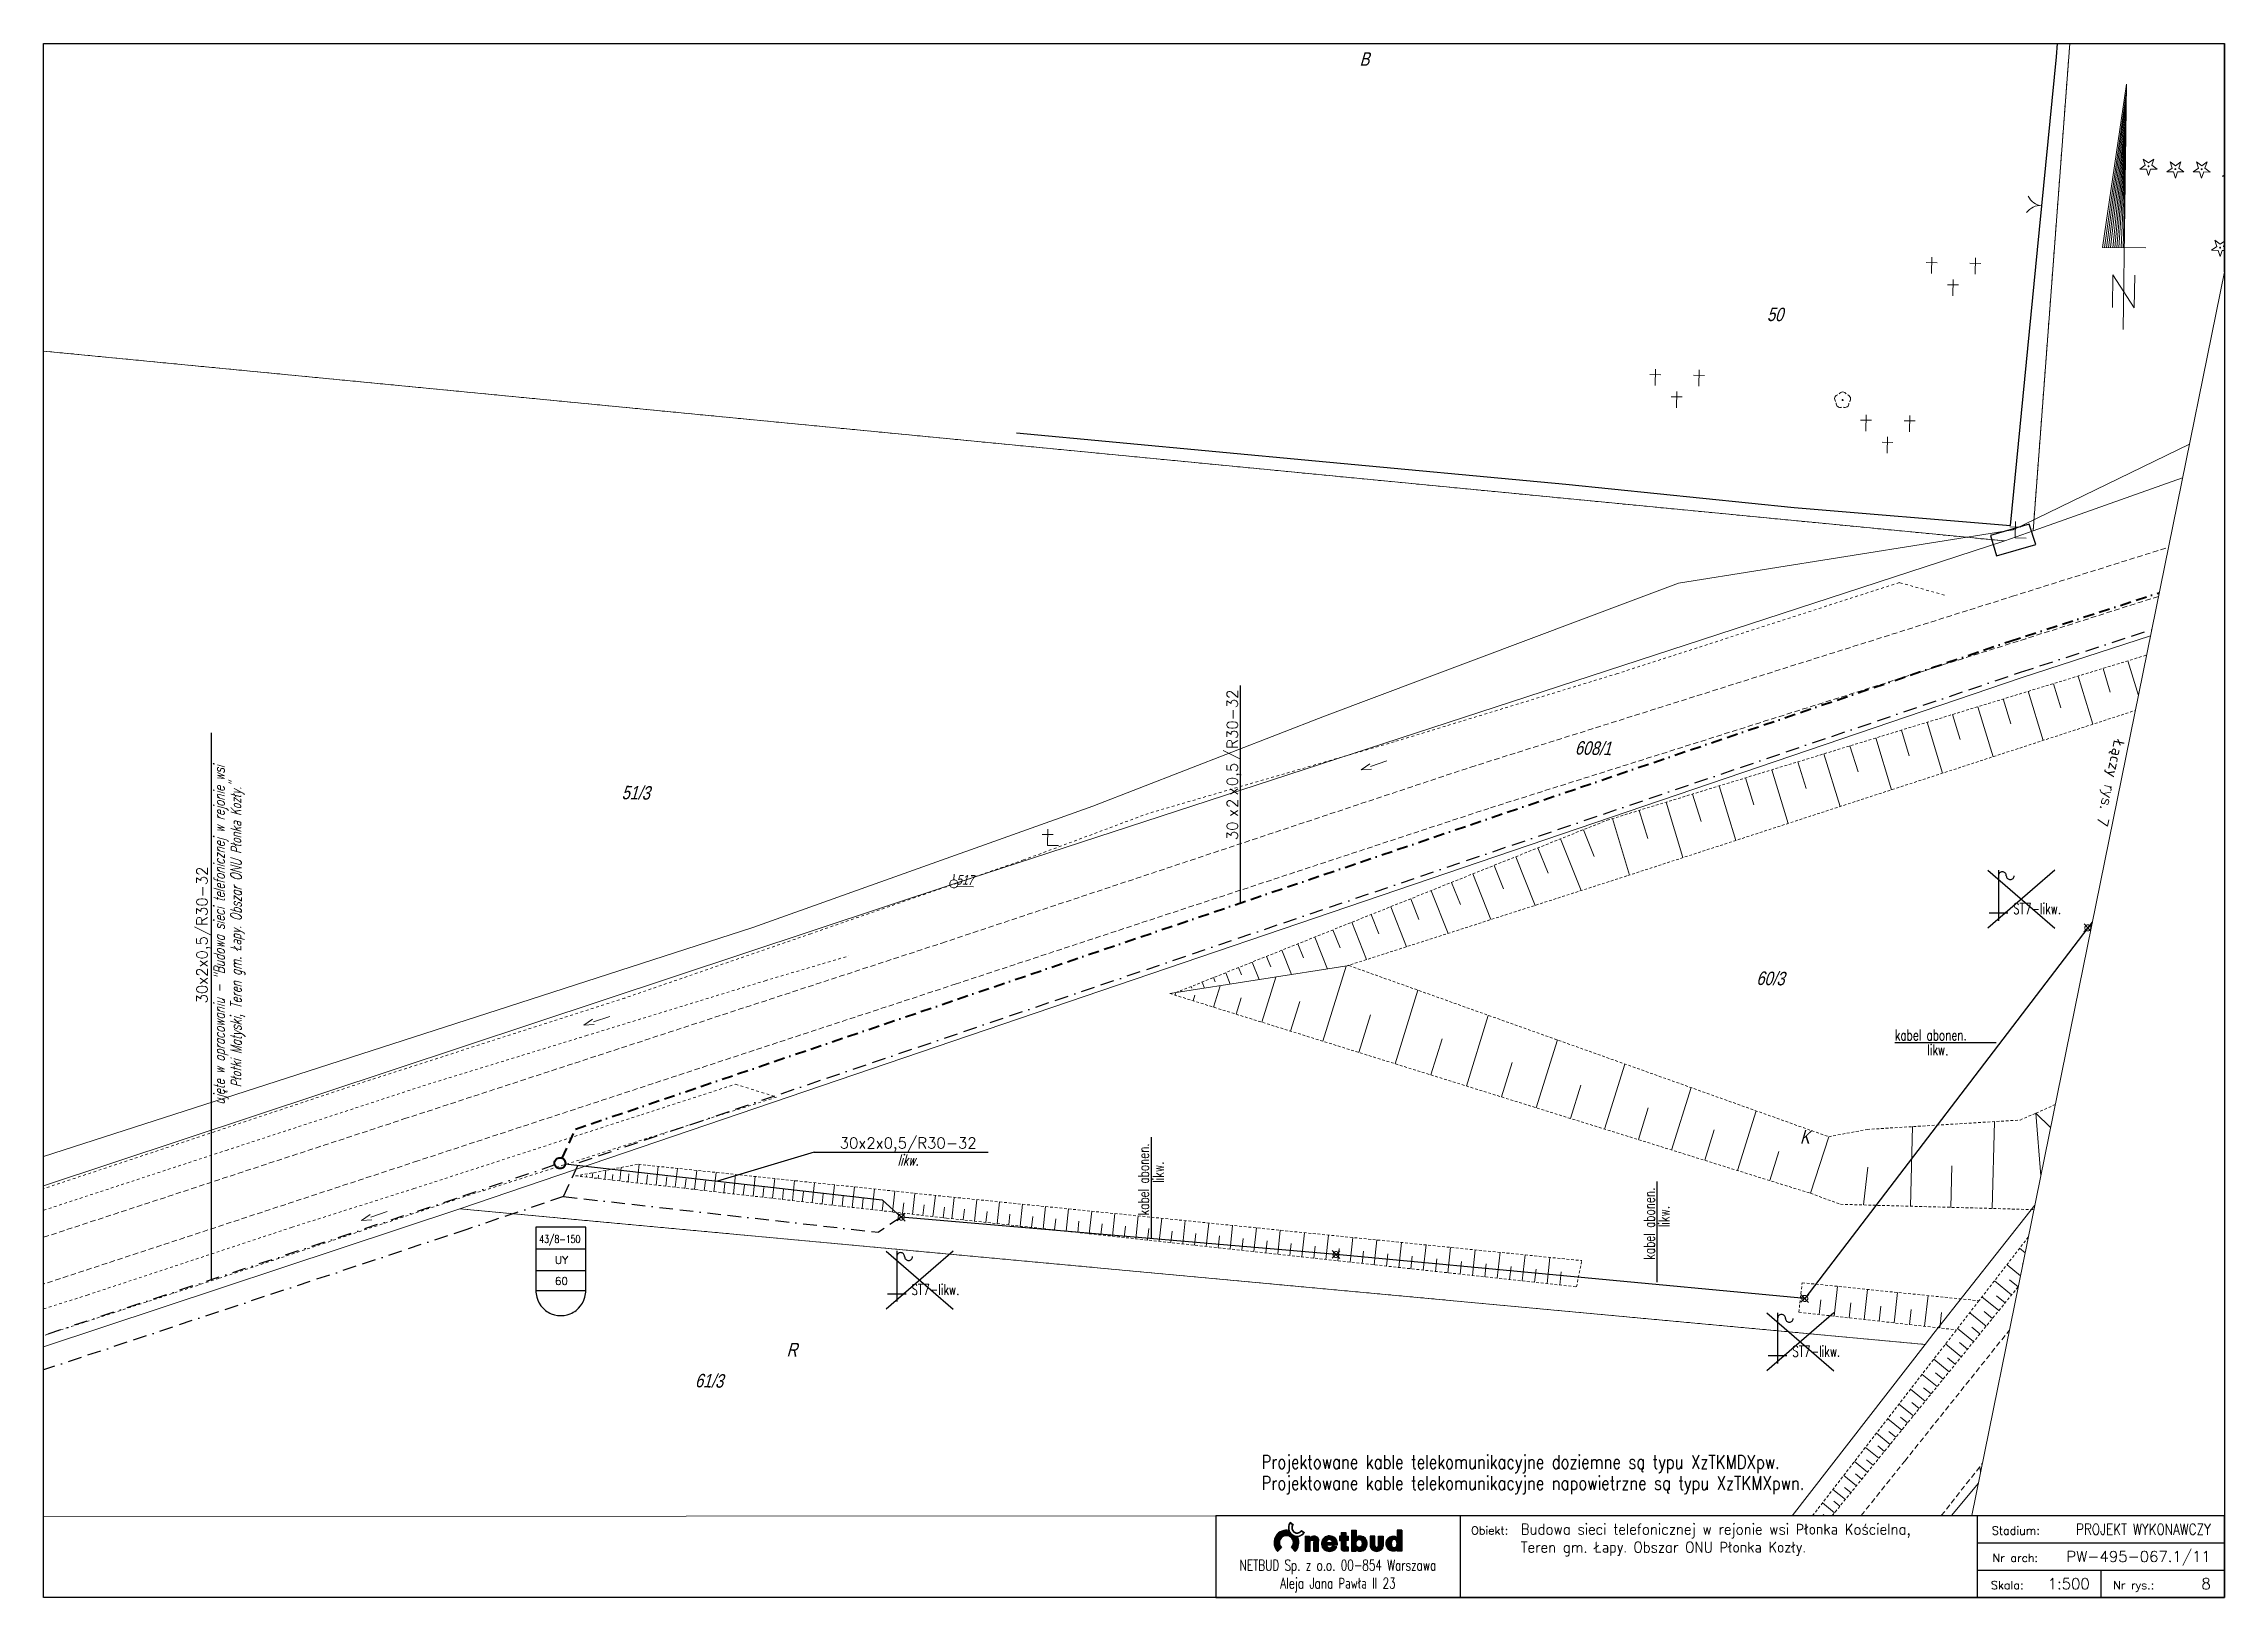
# Paper-space layout '08' of a CAD drawing. Header units: millimetres. Extents: x 14 to 414, y 3 to 288.
# The model-space entities are those that its viewports show. They can reach past a viewport. Long polylines and large blocks are cut down to what shows.
import ezdxf
from ezdxf.enums import TextEntityAlignment as Align

# ---------------------------------------------------------------- set-up
doc = ezdxf.new("R2010")
doc.units = ezdxf.units.MM
doc.header["$MEASUREMENT"] = 0
for name, pattern in [('0', [0]), ('BORDER', [1.75, 0.5, -0.25, 0.5, -0.25, 0, -0.25]), ('DASHDOT', [1, 0.5, -0.25, 0, -0.25]), ('GUZ', [1, 0.5, -0.5]), ('KOR', [1, 0.5, -0.5]), ('KOU', [1.5, 1, -0.5]), ('UPE', [0]), ('UPW', [0]), ('WSQ', [0.85, 0.5, -0.35])]:
    doc.linetypes.add(name, pattern=pattern)
doc.layers.get('0').update_dxf_attribs({"lineweight": 18})
for name, color, linetype, lineweight in [('EBUPP_L_3', 6, '0', 25), ('EDZPD_L_0', 251, '0', 18), ('EDZTD_T_0', 7, '0', 25), ('EUZOU_T_0', 251, '0', 18), ('EUZPU_L_3', 250, 'KOR', 18), ('EUZPU_L_4', 251, 'GUZ', 18), ('SDRPK_L_1', 7, 'KOU', 18), ('SDRPK_L_1_nowa_powiatówka', 7, 'KOU', 18), ('SDRPT_L_2', 7, '0', 18), ('SZAPM_T_0', 251, '0', 18), ('SZCTC_T_0', 251, '0', 18), ('SZNPM_T_0', 251, '0', 18), ('SZOPO_T_0', 251, '0', 18), ('SZWOW_T_2', 7, '0', 18), ('SZZPZ_T_0', 251, '0', 15), ('TEL kable doziemne proj.', 32, 'BORDER', 30), ('TES kable doziemne proj.', 4, 'BORDER', 40), ('TES złącza projektowane', 4, 'Continuous', 40), ('UEEPON_L_0', 14, 'UPE', 18), ('UTTPA_T_2', 34, '0', 18), ('UWWPO_L_0', 162, 'UPW', 18), ('WUKPS_L_1', 251, '0', 18), ('WUKPS_L_2', 251, '0', 18)]:
    doc.layers.add(name, color=color, linetype=linetype, lineweight=lineweight)
for name, color, linetype in [('NR-RYS @ 1', 7, 'Continuous'), ('OPIS_KABLA', 30, 'Continuous'), ('RYS ramki', 7, 'Continuous'), ('RYS tabelki', 7, 'Continuous'), ('RYS tabelki - nr', 30, 'Continuous'), ('SZOPO_L_0', 251, 'BGS'), ('TES kable doziemne istn.', 140, 'DASHDOT'), ('TES kable doziemne likw.', 9, 'KAB_DOZIEM_LIKW'), ('TES kable napow. likw.', 9, 'LIN_NAPOW_LIKW'), ('TES opisy kabli rozdz.', 30, 'Continuous'), ('TES rury', 6, 'Continuous'), ('TES zakończenia istniejące', 140, 'Continuous'), ('TES zakończenia likwidowane', 9, 'Continuous')]:
    doc.layers.add(name, color=color, linetype=linetype)
doc.layers.add('RYS layout', color=7, linetype='Continuous', lineweight=30, plot=False)
doc.layers.add('viewport', color=3, linetype='Continuous', lineweight=9, plot=False)
doc.styles.add('ROMANS', font='simplex.shx')
doc.styles.add('SIMPLEX', font='simplex.shx', dxfattribs={"width": 0.8, "height": 1.5})
doc.styles.add('Simplex2', font='simplex.shx', dxfattribs={"width": 0.7})
doc.styles.get("Standard").update_dxf_attribs({"font": 'txt', "width": 0.8, "oblique": 15})
doc.linetypes.add('BGS', pattern='A,2.5,[133,ltypeshp.shx,S=0.2,R=0,X=0,Y=0],2.5', length=5)
doc.linetypes.add('KAB_DOZIEM_LIKW', pattern='A,0.3,[131,ltypeshp.shx,S=0.1,R=0,X=-0.1,Y=-0.1],0.2,[131,ltypeshp.shx,S=0.1,R=180,X=-0.1,Y=0.1],-0.25,0,-0.25', length=1)
doc.linetypes.add('LIN_NAPOW_LIKW', pattern='A,0.0001,[131,ltypeshp.shx,S=0.1,R=20,X=0.34023,Y=-0.12817],-0.1,[131,ltypeshp.shx,S=0.1,R=200,X=0.35977,Y=0.12817],-0.3,[135,l_napow.shx,S=0.1,R=0,X=-0.4,Y=0],-0.2,[135,l_napow.shx,S=0.1,R=180,X=0.2,Y=0],-0.2', length=0.8001)

psp = doc.layouts.new('08')

# ---------------------------------------------------------------- texts
at = {"layer": 'OPIS_KABLA', "style": 'SIMPLEX', "width": 0.8}
for s, p in [('Projektowane kable telekomunikacyjne doziemne są typu XzTKMDXpw.', (237.77, 26.63)), ('Projektowane kable telekomunikacyjne napowietrzne są typu XzTKMXpwn.', (237.77, 22.76))]:
    psp.add_text(s, height=2.5, rotation=359.9998, dxfattribs=at).set_placement(p)

msp = doc.modelspace()

# ---------------------------------------------------------------- texts
at = {"layer": 'EDZTD_T_0', "char_height": 2.48, "attachment_point": 5, "rotation": 88.9772, "line_spacing_factor": 0.82}
for s, insert in [('117/3', (4849460.53, 5829525.36)), ('628/1', (4849425.44, 5829500.37)), ('50', (4849250.04, 5829444.72)), ('60/3', (4849371.84, 5829443.87)), ('608/1', (4849329.6, 5829411.33)), ('61/3', (4849445.64, 5829249.2)), ('51/3', (4849337.78, 5829235.75))]:
    msp.add_mtext(s, dxfattribs=dict(at, insert=insert))
at = {"layer": 'EUZOU_T_0', "char_height": 2.5, "rotation": 88.9772, "line_spacing_factor": 0.82}
for s, insert, attachment_point in [('K', (4849400.9, 5829450.19), 5), ('B', (4849203.18, 5829369.41), 5), ('R', (4849438.67, 5829264.41), 2)]:
    msp.add_mtext(s, dxfattribs=dict(at, insert=insert, attachment_point=attachment_point))
at = {"layer": 'NR-RYS @ 1', "color": 6, "style": 'ROMANS'}
for s, p in [('Łączy rys. 8', (4849336.69, 5829509.95)), ('Łączy rys. 7', (4849335.99, 5829505.94))]:
    msp.add_text(s, height=1.98, rotation=348.5339, dxfattribs=at).set_placement(p, align=Align.MIDDLE)
at = {"layer": 'OPIS_KABLA', "style": 'SIMPLEX'}
for rotation, p in [(89.9998, (4849403.02, 5829285.71)), (179.9998, (4849363.86, 5829157.19))]:
    msp.add_text('30x2x0,5/R30-32', height=2, rotation=rotation, dxfattribs=at).set_placement(p, align=Align.CENTER)
at = {"layer": 'OPIS_KABLA', "style": 'SIMPLEX', "oblique": 15, "width": 0.7}
for s, rotation, p in [('likw.', 89.9998, (4849406.15, 5829285.71)), ('Płotki Matyski, Teren gm. Łapy. Obszar ONU Płonka Kozły."', 179.9998, (4849363.86, 5829163.41)), ('ujęte w opracowaniu - "Budowa sieci telefonicznej w rejonie wsi', 179.9998, (4849363.86, 5829160.33))]:
    msp.add_text(s, height=2, rotation=rotation, dxfattribs=at).set_placement(p, align=Align.CENTER)
at = {"layer": 'SZNPM_T_0', "insert": (4849354.65, 5829294.49), "char_height": 1.8, "attachment_point": 7, "rotation": 88.9772, "line_spacing_factor": 0.82}
msp.add_mtext('{\\L517}\\P', dxfattribs=at)
at = {"layer": 'TES rury', "linetype": 'Continuous', "style": 'Simplex2', "width": 0.7}
for s, rotation, p in [('kabel abonen.', 90, (4849383.21, 5829466.68)), ('likw.', 90, (4849385.92, 5829472.62)), ('likw.', 180, (4849417.47, 5829425.35)), ('kabel abonen.', 180, (4849423.41, 5829422.64)), ('likw.', 180, (4849409.34, 5829332.59)), ('kabel abonen.', 180, (4849415.28, 5829329.88))]:
    msp.add_text(s, height=2, rotation=rotation, dxfattribs=at).set_placement(p)
at = {"layer": 'TES zakończenia likwidowane', "color": 0, "linetype": 'Continuous', "style": 'ROMANS', "width": 0.7}
for p in [(4849360.03, 5829488.37), (4849441.23, 5829447.86), (4849429.89, 5829286.3)]:
    msp.add_text('ST7-likw.', height=2, rotation=90, dxfattribs=at).set_placement(p)

# ---------------------------------------------------------------- blocks, each defined once
blk = doc.blocks.new('TABELKA-NB')
blk.add_hatch(color=7).paths.add_polyline_path([(-171.14, 9.14), (-170.44, 8.43, 0.309602), (-169.95, 10.96, -0.359683), (-171.85, 12.32, 0.701916), (-173.65, 8.42), (-172.95, 9.14, -2.418912)])
h = blk.add_hatch(color=7)
edge = h.paths.add_edge_path()
edge.add_line((-159.22, 11.01), (-159.22, 12.36))
edge.add_line((-159.22, 12.36), (-160.11, 12.36))
edge.add_line((-160.11, 12.36), (-160.11, 8.5))
edge.add_line((-160.11, 8.5), (-159.22, 8.5))
edge.add_line((-159.22, 8.5), (-159.22, 8.72))
edge.add_ellipse((-158.49, 9.86), major_axis=(0, 1.4), ratio=0.904585, start_angle=144.7572, end_angle=395.2428)
edge = h.paths.add_edge_path(flags=16)
edge.add_ellipse((-158.7, 9.86), major_axis=(0, 0.729), ratio=0.7731, start_angle=0, end_angle=360)
h = blk.add_hatch(color=7)
edge = h.paths.add_edge_path()
edge.add_line((-150.87, 12.36), (-151.75, 12.36))
edge.add_line((-151.75, 12.36), (-151.75, 11.01))
edge.add_ellipse((-152.48, 9.86), major_axis=(0, 1.4), ratio=0.904585, start_angle=-35.2428, end_angle=215.2428)
edge.add_line((-151.75, 8.72), (-151.75, 8.5))
edge.add_line((-151.75, 8.5), (-150.87, 8.5))
edge.add_line((-150.87, 8.5), (-150.87, 12.36))
edge = h.paths.add_edge_path(flags=16)
edge.add_ellipse((-152.28, 9.86), major_axis=(0, 0.729), ratio=0.7731, start_angle=0, end_angle=360, ccw=False)
h = blk.add_hatch(color=7)
edge = h.paths.add_edge_path()
edge.add_spline(control_points=[(-167.71, 10.08), (-167.71, 10.2), (-167.71, 10.43), (-167.35, 10.57), (-167.02, 10.42), (-167.02, 10.22), (-167.02, 10.15)], knot_values=[0, 0, 0, 0, 0.31784, 0.634784, 0.982228, 1.196696, 1.196696, 1.196696, 1.196696], degree=3, periodic=0)
edge.add_line((-167.02, 10.15), (-167.02, 8.5))
edge.add_line((-167.02, 8.5), (-166.13, 8.5))
edge.add_line((-166.13, 8.5), (-166.13, 10.34))
edge.add_spline(control_points=[(-166.13, 10.34), (-166.13, 10.45), (-166.13, 10.75), (-166.37, 11.1), (-166.8, 11.3), (-167.24, 11.28), (-167.59, 11.07), (-167.72, 10.91), (-167.78, 10.84)], knot_values=[0, 0, 0, 0, 0.342028, 0.881591, 1.168596, 1.742988, 2.104188, 2.361749, 2.361749, 2.361749, 2.361749], degree=3, periodic=0)
edge.add_line((-167.78, 10.84), (-167.78, 11.22))
edge.add_line((-167.78, 11.22), (-168.6, 11.22))
edge.add_line((-168.6, 11.22), (-168.6, 8.5))
edge.add_line((-168.6, 8.5), (-167.71, 8.5))
edge.add_line((-167.71, 8.5), (-167.71, 10.08))
h = blk.add_hatch(color=7)
edge = h.paths.add_edge_path()
edge.add_arc((-164.12, 9.67), 0.57, 181.1388, 334.3606)
edge.add_line((-163.6, 9.42), (-162.8, 9.26))
edge.add_ellipse((-164.15, 9.86), major_axis=(-1.48, 0), ratio=0.962713, start_angle=172.1509, end_angle=515.4903, ccw=False)
edge.add_line((-162.68, 9.66), (-164.69, 9.66))
h.paths.add_polyline_path([(-163.58, 10.09), (-164.72, 10.09, -0.952849)], flags=16)
h = blk.add_hatch(color=7)
edge = h.paths.add_edge_path()
edge.add_line((-161.12, 11.22), (-161.12, 11.92))
edge.add_line((-161.12, 11.92), (-162.01, 11.92))
edge.add_line((-162.01, 11.92), (-162.01, 11.22))
edge.add_line((-162.01, 11.22), (-162.33, 11.22))
edge.add_line((-162.33, 11.22), (-162.33, 10.46))
edge.add_line((-162.33, 10.46), (-162.01, 10.46))
edge.add_line((-162.01, 10.46), (-162.01, 9.07))
edge.add_spline(control_points=[(-162.01, 9.07), (-162.01, 9.01), (-161.99, 8.84), (-161.83, 8.55), (-161.58, 8.5), (-161.45, 8.5)], knot_values=[0, 0, 0, 0, 0.176852, 0.524045, 0.890102, 0.890102, 0.890102, 0.890102], degree=3, periodic=0)
edge.add_line((-161.45, 8.5), (-160.74, 8.5))
edge.add_line((-160.74, 8.5), (-160.74, 9.26))
edge.add_line((-160.74, 9.26), (-160.93, 9.26))
edge.add_spline(control_points=[(-160.93, 9.26), (-160.99, 9.26), (-161.11, 9.28), (-161.12, 9.4), (-161.12, 9.45)], knot_values=[0, 0, 0, 0, 0.165739, 0.306069, 0.306069, 0.306069, 0.306069], degree=3, periodic=0)
edge.add_line((-161.12, 9.45), (-161.12, 10.46))
edge.add_line((-161.12, 10.46), (-160.74, 10.46))
edge.add_line((-160.74, 10.46), (-160.74, 11.22))
edge.add_line((-160.74, 11.22), (-161.12, 11.22))
h = blk.add_hatch(color=7)
edge = h.paths.add_edge_path()
edge.add_line((-155.8, 11.22), (-156.69, 11.22))
edge.add_line((-156.69, 11.22), (-156.69, 9.39))
edge.add_spline(control_points=[(-156.69, 9.39), (-156.69, 8.88), (-155.49, 8.01), (-154.28, 8.88), (-154.28, 9.39)], knot_values=[0, 0, 0, 0, 1.525958, 3.058911, 3.058911, 3.058911, 3.058911], degree=3, periodic=0)
edge.add_line((-154.28, 9.39), (-154.28, 11.22))
edge.add_line((-154.28, 11.22), (-155.17, 11.22))
edge.add_line((-155.17, 11.22), (-155.17, 9.51))
edge.add_spline(control_points=[(-155.17, 9.51), (-155.17, 9.36), (-155.5, 8.99), (-155.8, 9.36), (-155.8, 9.51)], knot_values=[0, 0, 0, 0, 0.472662, 0.925079, 0.925079, 0.925079, 0.925079], degree=3, periodic=0)
edge.add_line((-155.8, 9.51), (-155.8, 11.22))
for p, q in [((-185, 15), (0, 15)), ((-185, 15), (-185, 0)), ((-140.18, 15), (-140.18, 0)), ((-45.37, 15), (-45.37, 0)), ((0, 0), (0, 15)), ((-45.37, 10), (0, 10)), ((-45.37, 5), (0, 5)), ((-22.69, 5), (-22.69, 0)), ((-185, 0), (0, 0))]:
    blk.add_line(p, q)
at = {"color": 7}
for p, q in [((-171.36, 13.77), (-170.79, 13.36)), ((-171.34, 13.66), (-170.91, 13.35)), ((-169.29, 12.3), (-168.72, 11.89)), ((-169.27, 12.18), (-168.83, 11.87)), ((-160.11, 12.36), (-159.22, 12.36)), ((-160.11, 12.36), (-160.11, 8.5)), ((-159.22, 12.36), (-159.22, 11.01)), ((-150.87, 12.36), (-151.75, 12.36)), ((-151.75, 12.36), (-151.75, 11.01)), ((-150.87, 12.36), (-150.87, 8.5)), ((-173.65, 8.42), (-172.95, 9.14)), ((-171.14, 9.14), (-170.44, 8.43)), ((-168.6, 11.22), (-167.78, 11.22)), ((-168.6, 11.22), (-168.6, 8.5)), ((-168.6, 8.5), (-167.71, 8.5)), ((-167.78, 11.22), (-167.78, 10.84)), ((-167.71, 8.5), (-167.71, 10.08)), ((-167.02, 8.5), (-167.02, 10.15)), ((-167.02, 8.5), (-166.13, 8.5)), ((-166.13, 8.5), (-166.13, 10.34)), ((-164.72, 10.09), (-163.58, 10.09)), ((-164.69, 9.66), (-162.68, 9.66)), ((-162.8, 9.26), (-163.6, 9.42)), ((-162.33, 11.22), (-162.33, 10.46)), ((-162.01, 11.22), (-162.33, 11.22)), ((-162.33, 10.46), (-162.01, 10.46)), ((-162.01, 11.92), (-161.12, 11.92)), ((-162.01, 11.92), (-162.01, 11.22)), ((-162.01, 10.46), (-162.01, 9.07)), ((-160.74, 8.5), (-161.45, 8.5)), ((-161.12, 11.92), (-161.12, 11.22)), ((-161.12, 11.22), (-160.74, 11.22)), ((-160.74, 10.46), (-161.12, 10.46)), ((-161.12, 10.46), (-161.12, 9.45)), ((-160.93, 9.26), (-160.74, 9.26)), ((-160.74, 11.22), (-160.74, 10.46)), ((-160.74, 9.26), (-160.74, 8.5)), ((-160.11, 8.5), (-159.22, 8.5)), ((-159.22, 8.5), (-159.22, 8.72)), ((-156.69, 11.22), (-156.69, 9.39)), ((-155.8, 11.22), (-156.69, 11.22)), ((-155.8, 9.51), (-155.8, 11.22)), ((-155.17, 11.22), (-154.28, 11.22)), ((-155.17, 9.51), (-155.17, 11.22)), ((-154.28, 11.22), (-154.28, 9.39)), ((-151.75, 8.5), (-151.75, 8.72)), ((-150.87, 8.5), (-151.75, 8.5))]:
    blk.add_line(p, q, dxfattribs=at)
blk.add_lwpolyline([(-166.13, 10.53), (-166.13, 10.53)], dxfattribs=at)
for centre, radius, start, end in [((-172.04, 10.04), 2.28, 85.039, 225.3015), ((-170.08, 12.78), 1.83, 194.7484, 273.8795), ((-170.08, 12.78), 1.62, 142.4929, 326.7555), ((-170.08, 12.78), 1.54, 145.3604, 323.8879), ((-170.08, 12.78), 1, 145.7526, 323.4957), ((-170.08, 12.78), 0.922, 140.8806, 328.3678), ((-172.04, 10.04), 1.28, 314.864, 225.0214), ((-172.04, 10.04), 2.28, 314.7785, 23.5889), ((-164.15, 10.06), 0.57, 2.7662, 177.2338), ((-164.12, 9.67), 0.57, 181.1388, 334.3606)]:
    blk.add_arc(centre, radius, start, end, dxfattribs=at)
for centre, major_axis, ratio, start_param, end_param in [((-164.15, 9.86), (-1.48, 0), 0.962713, 3.0046, 8.997003), ((-158.49, 9.86), (0, 1.4), 0.904585, 2.52649, 6.898288)]:
    blk.add_ellipse(centre, major_axis=major_axis, ratio=ratio, start_param=start_param, end_param=end_param, dxfattribs=at)
blk.add_ellipse((-158.7, 9.86), major_axis=(0, 0.729), ratio=0.7731, dxfattribs=at)
at = {"color": 7, "extrusion": (0, 0, -1)}
blk.add_ellipse((-152.48, 9.86), major_axis=(0, 1.4), ratio=0.904585, start_param=2.52649, end_param=6.898288, dxfattribs=at)
blk.add_ellipse((-152.28, 9.86), major_axis=(0, 0.729), ratio=0.7731, dxfattribs=at)
at = {"color": 7}
for points in [[(-167.78, 10.84), (-167.6, 11.03), (-167.29, 11.22), (-166.72, 11.25), (-166.46, 11.12), (-166.16, 10.68), (-166.13, 10.34)], [(-167.71, 10.08), (-167.65, 10.39), (-167.36, 10.52), (-167.05, 10.36), (-167.02, 10.15)]]:
    blk.add_spline(points, degree=3, dxfattribs=at)
for points, start_tangent, end_tangent in [([(-162.01, 9.07), (-161.99, 8.89), (-161.81, 8.6), (-161.45, 8.5)], (0, -1), (1, 0)), ([(-160.93, 9.26), (-161.09, 9.31), (-161.12, 9.45)], (-1, 0), (0, 1)), ([(-156.69, 9.39), (-155.49, 8.44), (-154.28, 9.39)], (0, -1), (0, 1)), ([(-155.8, 9.51), (-155.5, 9.18), (-155.17, 9.51)], (0, -1), (0, 1))]:
    blk.add_spline(points, degree=3, dxfattribs=dict(at, start_tangent=start_tangent, end_tangent=end_tangent))
at = {"style": 'ROMANS'}
blk.add_text('Obiekt:', height=1.5, dxfattribs=at).set_placement((-138.18, 11.51))
for s, p in [('Stadium:', (-38.25, 11.5)), ('Nr arch:', (-38.35, 6.5)), ('Skala:', (-39.83, 1.5)), ('Nr rys.:', (-16.64, 1.5))]:
    blk.add_text(s, height=1.5, dxfattribs=at).set_placement(p, align=Align.CENTER)
at = {"style": 'SIMPLEX', "width": 0.7}
for s, p in [('NETBUD Sp. z o.o. 00-854 Warszawa', (-162.59, 4.91)), ('Aleja Jana Pawła II 23', (-162.59, 1.61))]:
    blk.add_text(s, height=2, dxfattribs=at).set_placement(p, align=Align.CENTER)
at = {"style": 'SIMPLEX', "width": 0.9}
for tag, p in [('OBIEKT1', (-129.06, 11.51)), ('OBIEKT2', (-129.06, 8.21)), ('OBIEKT3', (-129.06, 4.91)), ('OBIEKT4', (-129.06, 1.61))]:
    blk.add_attdef(tag, p, '', height=2, dxfattribs=at)
at = {"style": 'SIMPLEX', "width": 0.8}
blk.add_attdef('STADIUM', text='', height=2, dxfattribs=at).set_placement((-2.5, 11.5), align=Align.RIGHT)
at = {"style": 'SIMPLEX'}
for tag, p in [('NR_ARCH', (-2.5, 6.5)), ('SKALA', (-24.69, 1.5))]:
    blk.add_attdef(tag, text='', height=2, dxfattribs=at).set_placement(p, align=Align.RIGHT)
at = {"layer": 'RYS tabelki - nr', "style": 'SIMPLEX'}
blk.add_attdef('RYS', text='', height=2, dxfattribs=at).set_placement((-2.5, 1.5), align=Align.RIGHT)
blk = doc.blocks.new('KRZ')
at = {"color": 0}
for p, q in [((-0.5, 1), (0.5, 1)), ((0, 1.5), (0, 0)), ((0, 0), (1, 0))]:
    blk.add_line(p, q, dxfattribs=at)
blk = doc.blocks.new('CHR')
at = {"color": 0}
for p, q in [((-2.530695, 1.00943), (-1.530695, 1.00943)), ((-2.030695, 1.50943), (-2.030695, 0.00943)), ((1.469305, 1.00943), (2.469305, 1.00943)), ((1.969305, 1.50943), (1.969305, 0.00943)), ((-0.530695, -0.99057), (0.469305, -0.99057)), ((-0.030695, -0.49057), (-0.030695, -1.99057))]:
    blk.add_line(p, q, dxfattribs=at)
blk = doc.blocks.new('OSM')
at = {"color": 0}
blk.add_line((0, 0.375), (0, 0.875), dxfattribs=at)
blk.add_circle((0, 0), 0.375, dxfattribs=at)
blk = doc.blocks.new('BGB')
at = {"color": 0}
for centre, start, end in [((-1.5, 0.021), 0, 60.404), ((1.5, 0.021), 120, 180.404)]:
    blk.add_arc(centre, 1.5, start, end, dxfattribs=at)
blk = doc.blocks.new('KCI')
at = {"color": 0}
for p, q in [((0, 0), (1.585, 0)), ((1.585, 0.25), (2.5, 0)), ((1.585, -0.25), (2.5, 0))]:
    blk.add_line(p, q, dxfattribs=at)
blk = doc.blocks.new('DIG')
at = {"color": 0}
for p, q in [((-0.78225, -0.26495), (-0.3012, 0.09375)), ((-0.4937, 0.6621), (-0.0039, 0.31545)), ((-0.3012, 0.09375), (-0.4937, 0.6621)), ((-0.0039, 0.31545), (0.4771, 0.67415)), ((0.4771, 0.67415), (0.2988, 0.1012)), ((0.2988, 0.1012), (0.7886, -0.24545)), ((-0.18225, -0.2575), (-0.78225, -0.26495)), ((0.01025, -0.82585), (-0.18225, -0.2575)), ((0.1886, -0.2529), (0.01025, -0.82585)), ((0.7886, -0.24545), (0.1886, -0.2529))]:
    blk.add_line(p, q, dxfattribs=at)
blk.add_circle((0, 0), 0.045, dxfattribs=at)
blk = doc.blocks.new('DLI')
at = {"color": 0}
blk.add_circle((0, 0), 0.045, dxfattribs=at)
for centre, start, end in [((-0.357, 0.116), 102.488, 221.918), ((0, 0.375), 30.487, 149.918), ((0.357, 0.116), -41.514, 77.916), ((-0.22, -0.303), 174.489, 293.916), ((0.22, -0.303), -113.512, 5.915)]:
    blk.add_arc(centre, 0.375, start, end, dxfattribs=at)
blk = doc.blocks.new('SLS')
at = {"color": 0}
blk.add_circle((0, 0), 0.25, dxfattribs=at)
blk.add_circle((0, 0), 0.25, dxfattribs=at)
blk = doc.blocks.new('TE_SLAP')
blk.add_circle((0, 0), 0.5)
blk = doc.blocks.new('KIER_PLN2')
for p, q in [((0.34, 24.46), (-1.66, -5.54)), ((0.34, 24.46), (-1.66, -5.54)), ((0.34, -20.54), (0.34, 24.46)), ((0.34, 23.09), (-1.47, -5.54)), ((0.34, 21.71), (-1.28, -5.54)), ((0.34, 20.34), (-1.09, -5.54)), ((0.34, 18.96), (-0.9, -5.54)), ((0.34, 17.59), (-0.71, -5.54)), ((0.34, 16.21), (-0.52, -5.54)), ((0.34, 14.84), (-0.33, -5.54)), ((0.34, 13.46), (-0.14, -5.54)), ((0.34, 12.09), (0.05, -5.54)), ((0.34, 10.71), (0.24, -5.54)), ((-1.66, -5.54), (2.34, -5.54)), ((-0.66, -16.54), (-0.66, -10.54)), ((-0.66, -10.54), (1.34, -16.54)), ((1.34, -16.54), (1.34, -10.54))]:
    blk.add_line(p, q)
blk = doc.blocks.new('KB-RZP')
at = {"style": 'SIMPLEX'}
for s, p in [('x', (-4.75, 0.25)), ('x', (-2.78, 0.25)), ('/', (0.5, 0.39))]:
    blk.add_text(s, height=1, dxfattribs=at).set_placement(p)
at = {"style": 'SIMPLEX', "flags": 1}
blk.add_attdef('TYP-KAB', text='', height=0.5, dxfattribs=at).set_placement((-8.41, 0.25), align=Align.RIGHT)
at = {"style": 'SIMPLEX'}
for tag, p in [('POJ-KAB', (-5.16, 0.25)), ('DL-KAB', (0.19, -1.25))]:
    blk.add_attdef(tag, text='', height=1, dxfattribs=at).set_placement(p, align=Align.RIGHT)
for tag, p in [('KONS-KAB', (-3.5, 0.25)), ('SR-ZYL', (-0.85, 0.25)), ('SEP', (0.84, -1.25))]:
    blk.add_attdef(tag, text='', height=1, dxfattribs=at).set_placement(p, align=Align.CENTER)
for tag, p in [('NR-KAB', (1.5, 0.25)), ('DL-MON', (1.5, -1.25))]:
    blk.add_attdef(tag, p, '', height=1, dxfattribs=at)
at = {"style": 'SIMPLEX', "flags": 1}
blk.add_attdef('REJ-SZAF', (7.64, 0.25), '', height=0.5, dxfattribs=at)
blk = doc.blocks.new('ZLOP')
for p, q in [((9.15, 0), (0, 0)), ((0, 0), (0, -11.62)), ((9.15, -11.62), (9.15, 0)), ((9.15, -4), (0, -4)), ((9.15, -8), (0, -8)), ((0, -11.62), (9.15, -11.62))]:
    blk.add_line(p, q)
blk.add_arc((4.58, -11.62), 4.58, 180, 0)
at = {"style": 'ROMANS', "width": 0.713756}
blk.add_attdef('MUFA', text='', height=1.41, dxfattribs=at).set_placement((0.63, -2.88), (8.18, -2.88), align=Align.FIT)
at = {"style": 'ROMANS'}
for tag, p in [('LACZNIK', (4.71, -6.72)), ('PARY', (4.69, -10.56))]:
    blk.add_attdef(tag, text='', height=1.41, dxfattribs=at).set_placement(p, align=Align.CENTER)
for tag, flags, p in [('NRZL', 4, (4.68, -14.12)), ('BOKT', 1, (4.69, -17.8))]:
    blk.add_attdef(tag, text='', height=1.41, dxfattribs=dict(at, flags=flags)).set_placement(p, align=Align.CENTER)

# ---------------------------------------------------------------- linework, layer by layer
at = {"layer": 'EBUPP_L_3', "linetype": '0'}
for p, q in [((4849471.74, 5829536.84), (4849467.02, 5829502.14)), ((4849467.02, 5829502.14), (4849472.22, 5829501.42)), ((4849472.22, 5829501.42), (4849471.65, 5829496.33)), ((4849471.65, 5829496.33), (4849472.22, 5829501.42)), ((4849472.22, 5829501.42), (4849479.11, 5829500.62)), ((4849471.65, 5829496.33), (4849478.42, 5829495.57))]:
    msp.add_line(p, q, dxfattribs=at)
at = {"layer": 'EDZPD_L_0', "linetype": '0'}
for p, q in [((4849289.75, 5829492.04), (4849240.62, 5829630.04)), ((4849282.22, 5829595.99), (4849316.61, 5829490.02)), ((4849283.09, 5829595.3), (4849436.9, 5829473.81)), ((4849421.93, 5829524.43), (4849370.12, 5829563.8)), ((4849425.47, 5829559.51), (4849421.93, 5829524.43)), ((4849455.34, 5829499.03), (4849421.93, 5829524.43)), ((4849161.3, 5829501.71), (4849289.75, 5829492.04)), ((4849485.36, 5829475.49), (4849455.34, 5829499.03)), ((4849289.75, 5829492.04), (4849291.59, 5829486.85)), ((4849316.61, 5829490.02), (4849414.08, 5829203.46)), ((4849291.59, 5829486.85), (4849256.76, 5829127.13)), ((4849291.59, 5829486.85), (4849354.48, 5829294.09)), ((4849414.08, 5829203.46), (4849438.96, 5829472.23)), ((4849436.9, 5829473.81), (4849438.96, 5829472.23)), ((4849438.96, 5829472.23), (4849485.36, 5829436.18)), ((4849354.48, 5829294.09), (4849409.86, 5829127.13)), ((4849414.08, 5829203.46), (4849439.42, 5829127.13))]:
    msp.add_line(p, q, dxfattribs=at)
at = {"layer": 'EUZPU_L_3', "linetype": 'KOR'}
for p, q in [((4849301.52, 5829475.79), (4849299.21, 5829467.51)), ((4849299.21, 5829467.51), (4849315.91, 5829415.8)), ((4849315.91, 5829415.8), (4849328.42, 5829374.87)), ((4849328.42, 5829374.87), (4849341.56, 5829329.75)), ((4849341.56, 5829329.75), (4849350.09, 5829306.89)), ((4849350.09, 5829306.89), (4849363.62, 5829267.85)), ((4849372.25, 5829259.47), (4849367.7, 5829274.83)), ((4849363.62, 5829267.85), (4849375.43, 5829233.71)), ((4849391.23, 5829254.03), (4849393.59, 5829261.57)), ((4849393.59, 5829261.57), (4849411.81, 5829204.44)), ((4849382.34, 5829226.61), (4849372.25, 5829259.47)), ((4849396.83, 5829236.77), (4849391.23, 5829254.03)), ((4849410.38, 5829195.04), (4849396.83, 5829236.77)), ((4849375.43, 5829233.71), (4849390.44, 5829187.05)), ((4849391.23, 5829197.66), (4849382.34, 5829226.61)), ((4849411.81, 5829204.44), (4849426.85, 5829159.26)), ((4849403.37, 5829160.6), (4849391.23, 5829197.66)), ((4849417.47, 5829172.69), (4849410.38, 5829195.04)), ((4849390.44, 5829187.05), (4849408.76, 5829132)), ((4849429.9, 5829135.14), (4849417.47, 5829172.69)), ((4849414.35, 5829127.13), (4849403.37, 5829160.6)), ((4849426.85, 5829159.26), (4849437.33, 5829127.13)), ((4849432.45, 5829127.13), (4849429.9, 5829135.14)), ((4849408.76, 5829132), (4849410.38, 5829127.13))]:
    msp.add_line(p, q, dxfattribs=at)
at = {"layer": 'EUZPU_L_4', "linetype": 'GUZ'}
for p, q in [((4849289.75, 5829492.04), (4849161.3, 5829501.71)), ((4849256.76, 5829127.13), (4849291.59, 5829486.85)), ((4849414.08, 5829203.46), (4849438.96, 5829472.23))]:
    msp.add_line(p, q, dxfattribs=at)
at = {"layer": 'OPIS_KABLA'}
for p, q in [((4849403.72, 5829268.45), (4849403.72, 5829300.38)), ((4849403.72, 5829268.45), (4849409, 5829250.76)), ((4849427.09, 5829157.9), (4849326.79, 5829157.9))]:
    msp.add_line(p, q, dxfattribs=at)
at = {"layer": 'RYS layout'}
for points in [[(4849270.89, 5829527.13), (4848660.89, 5829527.13), (4848660.89, 5829812.13), (4849270.89, 5829812.13)], [(4849812.06, 5829411.56), (4849214.23, 5829532.82), (4849270.89, 5829812.13), (4849868.72, 5829690.87)], [(4849200.36, 5829127.13), (4849200.36, 5829527.13), (4849485.36, 5829527.13), (4849485.36, 5829127.13)]]:
    msp.add_lwpolyline(points, close=True, dxfattribs=at)
at = {"layer": 'SDRPK_L_1', "linetype": 'KOU'}
for p, q in [((4849415.09, 5829518.89), (4849353.66, 5829567.07)), ((4849404.62, 5829513.03), (4849377.6, 5829534.62)), ((4849468.07, 5829477), (4849415.09, 5829518.89)), ((4849430.93, 5829492.02), (4849404.62, 5829513.03)), ((4849460.37, 5829468.49), (4849430.93, 5829492.02)), ((4849485.36, 5829463.49), (4849468.07, 5829477)), ((4849485.36, 5829448.53), (4849460.37, 5829468.49))]:
    msp.add_line(p, q, dxfattribs=at)
at = {"layer": 'SDRPK_L_1_nowa_powiatówka', "linetype": 'KOU'}
for p, q in [((4849301.74, 5829488.25), (4849271.04, 5829585.91)), ((4849278.48, 5829587.96), (4849309.51, 5829490.71)), ((4849333.07, 5829388.91), (4849301.74, 5829488.25)), ((4849309.51, 5829490.71), (4849340.63, 5829392.22)), ((4849340.63, 5829392.22), (4849372.83, 5829294.49)), ((4849365.33, 5829291.9), (4849333.07, 5829388.91)), ((4849372.83, 5829294.49), (4849405.3, 5829195.75)), ((4849397.61, 5829193.23), (4849365.33, 5829291.9)), ((4849419.31, 5829127.13), (4849397.61, 5829193.23)), ((4849405.3, 5829195.75), (4849427.89, 5829127.13))]:
    msp.add_line(p, q, dxfattribs=at)
at = {"layer": 'SDRPT_L_2', "linetype": '0'}
for p, q in [((4849466.38, 5829485.69), (4849463.65, 5829482.62)), ((4849466.38, 5829485.69), (4849466.92, 5829487.94)), ((4849473.16, 5829479.88), (4849466.38, 5829485.69)), ((4849463.65, 5829482.62), (4849461.38, 5829482.28)), ((4849463.65, 5829482.62), (4849470.58, 5829476.89)), ((4849470.58, 5829476.89), (4849473.16, 5829479.88)), ((4849470.58, 5829476.89), (4849471.46, 5829474.33))]:
    msp.add_line(p, q, dxfattribs=at)
at = {"layer": 'SZOPO_L_0', "linetype": 'BGS'}
for p, q in [((4849441.25, 5829505.2), (4849416.27, 5829524.61)), ((4849462.08, 5829490.08), (4849441.25, 5829505.2)), ((4849202.79, 5829496.31), (4849152.21, 5829500.38)), ((4849238.21, 5829492.84), (4849202.79, 5829496.31)), ((4849288.77, 5829487.9), (4849238.21, 5829492.84)), ((4849292.24, 5829492.54), (4849288.53, 5829491.32)), ((4849294.29, 5829485.32), (4849292.24, 5829492.54)), ((4849288.53, 5829491.32), (4849290.57, 5829484.24)), ((4849482.43, 5829473.98), (4849462.08, 5829490.08)), ((4849285.46, 5829448.19), (4849288.77, 5829487.9)), ((4849290.57, 5829484.24), (4849294.29, 5829485.32)), ((4849281.16, 5829406.36), (4849285.46, 5829448.19)), ((4849276.88, 5829360.45), (4849281.16, 5829406.36)), ((4849271.78, 5829305.57), (4849276.88, 5829360.45))]:
    msp.add_line(p, q, dxfattribs=at)
at = {"layer": 'TEL kable doziemne proj.', "ltscale": 5}
for p, q in [((4849363.28, 5829502.78), (4849361.84, 5829501.39)), ((4849363.25, 5829501.36), (4849361.86, 5829502.8)), ((4849431.24, 5829450.86), (4849429.8, 5829449.47)), ((4849431.22, 5829449.44), (4849429.83, 5829450.88)), ((4849423.19, 5829364.89), (4849421.75, 5829363.5)), ((4849423.16, 5829363.47), (4849421.77, 5829364.91)), ((4849416.32, 5829285.14), (4849414.88, 5829283.75)), ((4849416.3, 5829283.72), (4849414.91, 5829285.16))]:
    msp.add_line(p, q, dxfattribs=at)
at = {"layer": 'TEL kable doziemne proj.', "color": 34, "ltscale": 5}
for p, q in [((4849415.6, 5829284.44), (4849418.39, 5829280.24)), ((4849411.83, 5829222.49), (4849418.39, 5829280.24)), ((4849411.83, 5829222.49), (4849417.86, 5829204.74)), ((4849417.86, 5829204.74), (4849443.63, 5829127.13))]:
    msp.add_line(p, q, dxfattribs=at)
at = {"layer": 'TEL kable doziemne proj.', "ltscale": 5}
msp.add_lwpolyline([(4849411.83, 5829222.49), (4849405.57, 5829225.36), (4849315.67, 5829489.71), (4849293.86, 5829556.88), (4849270.67, 5829548.62), (4849241.47, 5829630.64), (4849213.15, 5829653.85), (4849208.31, 5829656.84), (4849204.7, 5829660.61), (4849200.15, 5829663.7), (4849206.26, 5829690.76)], dxfattribs=at)
at = {"layer": 'TES kable doziemne istn.', "ltscale": 5}
for p, q in [((4849406.04, 5829220.88), (4849412.18, 5829202.81)), ((4849412.17, 5829202.85), (4849437.31, 5829127.13))]:
    msp.add_line(p, q, dxfattribs=at)
at = {"layer": 'TES kable doziemne likw.', "ltscale": 5}
for p, q in [((4849412.43, 5829280.92), (4849415.6, 5829284.44)), ((4849405.83, 5829222.82), (4849412.43, 5829280.92))]:
    msp.add_line(p, q, dxfattribs=at)
at = {"layer": 'TES kable doziemne proj.', "ltscale": 4}
msp.add_lwpolyline([(4849404.8, 5829222.25), (4849399.46, 5829224.7), (4849309.97, 5829487.81), (4849290.06, 5829549.16), (4849278.33, 5829544.98), (4849246.56, 5829634.22), (4849216.65, 5829658.75), (4849212.11, 5829661.55), (4849208.59, 5829665.22), (4849206.9, 5829666.36), (4849209.94, 5829679.83), (4849199.26, 5829683.74), (4849187.77, 5829687.27), (4849185.37, 5829689.08), (4849178.32, 5829690.8)], dxfattribs=at)
at = {"layer": 'TES kable napow. likw.', "ltscale": 5}
for p, q in [((4849291.87, 5829556.17), (4849362.56, 5829502.08)), ((4849362.56, 5829502.08), (4849430.52, 5829450.16)), ((4849430.52, 5829450.16), (4849422.47, 5829364.19)), ((4849422.47, 5829364.19), (4849415.6, 5829284.44))]:
    msp.add_line(p, q, dxfattribs=at)
at = {"layer": 'TES opisy kabli rozdz.'}
msp.add_line((4849357.97, 5829346.67), (4849318.09, 5829346.67), dxfattribs=at)
at = {"layer": 'TES rury', "linetype": 'Continuous'}
for p, q in [((4849351.98, 5829483.72), (4849362.62, 5829496.03)), ((4849351.98, 5829496.03), (4849362.62, 5829483.72)), ((4849383.62, 5829485.24), (4849383.62, 5829466.68)), ((4849433.18, 5829443.21), (4849443.82, 5829455.51)), ((4849433.18, 5829455.51), (4849443.82, 5829443.21)), ((4849409.05, 5829423.05), (4849427.53, 5829423.05)), ((4849400.92, 5829330.29), (4849419.4, 5829330.29)), ((4849421.84, 5829281.65), (4849432.48, 5829293.96)), ((4849421.84, 5829293.96), (4849432.48, 5829281.65))]:
    msp.add_line(p, q, dxfattribs=at)
at = {"layer": 'TES zakończenia likwidowane', "color": 0, "linetype": 'Continuous'}
for p, q in [((4849351.94, 5829485.69), (4849361.24, 5829485.69)), ((4849359.84, 5829487.4), (4849359.84, 5829483.98)), ((4849433.14, 5829445.18), (4849442.45, 5829445.18)), ((4849441.05, 5829446.89), (4849441.05, 5829443.47)), ((4849429.71, 5829285.33), (4849429.71, 5829281.91)), ((4849421.8, 5829283.62), (4849431.11, 5829283.62))]:
    msp.add_line(p, q, dxfattribs=at)
for centre, start, end in [((4849352.98, 5829487.85), 270, 90), ((4849352.98, 5829486.41), 90, 270), ((4849434.18, 5829447.34), 270, 90), ((4849434.18, 5829445.9), 90, 270), ((4849422.84, 5829284.34), 90, 270), ((4849422.84, 5829285.78), 270, 90)]:
    msp.add_arc(centre, 0.721, start, end, dxfattribs=at)
at = {"layer": 'UEEPON_L_0', "linetype": 'UPE'}
msp.add_line((4849469.29, 5829533.12), (4849469.09, 5829517.3), dxfattribs=at)
at = {"layer": 'UWWPO_L_0', "linetype": 'UPW'}
for p, q in [((4849289.54, 5829488.38), (4849269.36, 5829529.93)), ((4849299.31, 5829427), (4849289.54, 5829488.38)), ((4849302.65, 5829418.18), (4849299.31, 5829427)), ((4849323.73, 5829362.09), (4849302.65, 5829418.18)), ((4849340.24, 5829319.59), (4849323.73, 5829362.09)), ((4849362.47, 5829257.21), (4849340.24, 5829319.59)), ((4849376.95, 5829212.4), (4849362.47, 5829257.21)), ((4849392.55, 5829164.11), (4849376.95, 5829212.4)), ((4849404.49, 5829127.13), (4849392.55, 5829164.11))]:
    msp.add_line(p, q, dxfattribs=at)
at = {"layer": 'WUKPS_L_1', "linetype": '0'}
for p, q in [((4849308.08, 5829527.34), (4849316.45, 5829529.91)), ((4849376.24, 5829530.18), (4849369.86, 5829522.06)), ((4849404.6, 5829528.98), (4849405.22, 5829529.73)), ((4849405.33, 5829528.38), (4849406.54, 5829529.9)), ((4849406.06, 5829527.81), (4849406.66, 5829528.56)), ((4849406.77, 5829527.24), (4849407.98, 5829528.74)), ((4849408.96, 5829529.82), (4849408.06, 5829528.67)), ((4849409.59, 5829529.33), (4849409.14, 5829528.76)), ((4849410.22, 5829528.84), (4849409.3, 5829527.67)), ((4849410.85, 5829528.34), (4849410.38, 5829527.75)), ((4849309.44, 5829522.89), (4849313.66, 5829524.18)), ((4849380.46, 5829526.87), (4849377.19, 5829522.7)), ((4849407.5, 5829526.66), (4849408.1, 5829527.41)), ((4849408.23, 5829526.09), (4849409.42, 5829527.57)), ((4849408.94, 5829525.5), (4849409.54, 5829526.25)), ((4849409.67, 5829524.93), (4849410.86, 5829526.42)), ((4849410.38, 5829524.35), (4849410.98, 5829525.1)), ((4849411.48, 5829527.83), (4849410.54, 5829526.67)), ((4849411.11, 5829523.78), (4849412.28, 5829525.26)), ((4849412.12, 5829527.34), (4849411.65, 5829526.75)), ((4849412.75, 5829526.85), (4849411.81, 5829525.65)), ((4849412.53, 5829522.65), (4849413.7, 5829524.11)), ((4849413.38, 5829526.34), (4849412.91, 5829525.75)), ((4849414.03, 5829525.85), (4849413.07, 5829524.62)), ((4849414.66, 5829525.34), (4849414.19, 5829524.72)), ((4849415.31, 5829524.82), (4849414.33, 5829523.6)), ((4849415.94, 5829524.31), (4849415.47, 5829523.7)), ((4849310.82, 5829518.41), (4849319.35, 5829521.04)), ((4849384.72, 5829523.53), (4849378.01, 5829514.99)), ((4849389.02, 5829520.13), (4849385.59, 5829515.75)), ((4849411.82, 5829523.23), (4849412.42, 5829523.96)), ((4849413.24, 5829522.08), (4849413.84, 5829522.81)), ((4849413.97, 5829521.51), (4849415.12, 5829522.97)), ((4849414.68, 5829520.94), (4849415.26, 5829521.67)), ((4849415.39, 5829520.38), (4849416.54, 5829521.82)), ((4849416.59, 5829523.8), (4849415.61, 5829522.56)), ((4849416.1, 5829519.81), (4849416.68, 5829520.54)), ((4849417.24, 5829523.29), (4849416.75, 5829522.68)), ((4849416.79, 5829519.26), (4849417.94, 5829520.68)), ((4849417.9, 5829522.78), (4849416.91, 5829521.52)), ((4849418.55, 5829522.27), (4849418.06, 5829521.64)), ((4849419.22, 5829521.75), (4849418.19, 5829520.47)), ((4849419.87, 5829521.24), (4849419.36, 5829520.59)), ((4849420.54, 5829520.71), (4849419.52, 5829519.41)), ((4849421.19, 5829520.2), (4849420.68, 5829519.53)), ((4849393.38, 5829516.69), (4849386.34, 5829507.74)), ((4849417.5, 5829518.68), (4849418.08, 5829519.39)), ((4849418.21, 5829518.13), (4849419.34, 5829519.55)), ((4849418.92, 5829517.56), (4849419.48, 5829518.27)), ((4849419.61, 5829517.01), (4849420.74, 5829518.43)), ((4849420.32, 5829516.45), (4849420.88, 5829517.14)), ((4849421.86, 5829519.67), (4849420.82, 5829518.35)), ((4849421.01, 5829515.88), (4849422.14, 5829517.3)), ((4849421.72, 5829515.33), (4849422.28, 5829516.04)), ((4849422.53, 5829519.13), (4849422, 5829518.48)), ((4849423.2, 5829518.62), (4849422.16, 5829517.28)), ((4849422.41, 5829514.78), (4849423.52, 5829516.18)), ((4849423.87, 5829518.09), (4849423.34, 5829517.42)), ((4849424.54, 5829517.56), (4849423.48, 5829516.2)), ((4849425.21, 5829517.03), (4849424.68, 5829516.34)), ((4849425.9, 5829516.49), (4849424.82, 5829515.11)), ((4849312.18, 5829513.92), (4849316.49, 5829515.25)), ((4849313.58, 5829509.42), (4849322.25, 5829512.06)), ((4849397.8, 5829513.24), (4849394.2, 5829508.64)), ((4849423.1, 5829514.22), (4849423.66, 5829514.91)), ((4849423.79, 5829513.67), (4849424.9, 5829515.05)), ((4849424.48, 5829513.12), (4849425.04, 5829513.81)), ((4849425.19, 5829512.57), (4849426.28, 5829513.95)), ((4849425.88, 5829512.01), (4849426.42, 5829512.7)), ((4849426.57, 5829515.94), (4849426.04, 5829515.25)), ((4849427.27, 5829515.41), (4849426.18, 5829514.03)), ((4849426.55, 5829511.46), (4849427.66, 5829512.82)), ((4849427.96, 5829514.88), (4849427.4, 5829514.17)), ((4849428.65, 5829514.32), (4849427.54, 5829512.92)), ((4849429.34, 5829513.79), (4849428.78, 5829513.08)), ((4849430.03, 5829513.24), (4849428.9, 5829511.82)), ((4849430.72, 5829512.69), (4849430.16, 5829511.98)), ((4849431.43, 5829512.15), (4849430.28, 5829510.7)), ((4849401.51, 5829510.31), (4849391.96, 5829502.86)), ((4849401.51, 5829510.31), (4849391.96, 5829502.86)), ((4849427.25, 5829510.91), (4849427.8, 5829511.6)), ((4849427.94, 5829510.38), (4849429.02, 5829511.72)), ((4849428.63, 5829509.82), (4849429.16, 5829510.5)), ((4849429.32, 5829509.27), (4849430.38, 5829510.61)), ((4849429.99, 5829508.74), (4849430.52, 5829509.41)), ((4849430.68, 5829508.19), (4849431.74, 5829509.53)), ((4849431.35, 5829507.66), (4849431.88, 5829508.31)), ((4849432.12, 5829511.6), (4849431.55, 5829510.87)), ((4849432.83, 5829511.05), (4849431.66, 5829509.57)), ((4849432.04, 5829507.1), (4849433.08, 5829508.42)), ((4849433.52, 5829510.48), (4849432.95, 5829509.75)), ((4849434.23, 5829509.92), (4849433.06, 5829508.45)), ((4849434.94, 5829509.37), (4849434.37, 5829508.62)), ((4849435.65, 5829508.82), (4849434.48, 5829507.3)), ((4849436.38, 5829508.25), (4849435.77, 5829507.5)), ((4849314.96, 5829504.87), (4849319.34, 5829506.21)), ((4849408.58, 5829504.91), (4849396.53, 5829492.57)), ((4849404.93, 5829507.7), (4849401, 5829502.63)), ((4849432.71, 5829506.57), (4849433.24, 5829507.22)), ((4849433.38, 5829506.02), (4849434.44, 5829507.34)), ((4849434.07, 5829505.49), (4849434.58, 5829506.14)), ((4849434.74, 5829504.95), (4849435.78, 5829506.26)), ((4849435.41, 5829504.42), (4849435.92, 5829505.07)), ((4849437.09, 5829507.69), (4849435.88, 5829506.15)), ((4849436.08, 5829503.89), (4849437.1, 5829505.17)), ((4849437.8, 5829507.12), (4849437.21, 5829506.35)), ((4849438.53, 5829506.55), (4849437.32, 5829505.01)), ((4849437.42, 5829502.81), (4849438.45, 5829504.09)), ((4849439.26, 5829505.97), (4849438.65, 5829505.2)), ((4849439.97, 5829505.4), (4849438.74, 5829503.84)), ((4849440.7, 5829504.83), (4849440.09, 5829504.06)), ((4849441.43, 5829504.26), (4849440.2, 5829502.68)), ((4849316.36, 5829500.33), (4849325.21, 5829503.03)), ((4849413.96, 5829500.8), (4849410.21, 5829496.45)), ((4849436.75, 5829503.34), (4849437.26, 5829503.99)), ((4849438.09, 5829502.27), (4849438.6, 5829502.93)), ((4849438.76, 5829501.74), (4849439.77, 5829503.02)), ((4849439.77, 5829500.94), (4849440.26, 5829501.6)), ((4849440.4, 5829500.47), (4849441.38, 5829501.76)), ((4849441.01, 5829499.98), (4849441.52, 5829500.63)), ((4849441.64, 5829499.51), (4849442.63, 5829500.79)), ((4849442.95, 5829503.07), (4849442.33, 5829502.28)), ((4849443.7, 5829502.47), (4849442.47, 5829500.92)), ((4849444.45, 5829501.88), (4849443.83, 5829501.09)), ((4849445.22, 5829501.27), (4849443.99, 5829499.73)), ((4849445.97, 5829500.67), (4849445.35, 5829499.92)), ((4849446.72, 5829500.08), (4849445.49, 5829498.56)), ((4849317.76, 5829495.76), (4849322.22, 5829497.12)), ((4849418.33, 5829497.46), (4849415.56, 5829494.04)), ((4849419.51, 5829496.53), (4849418.14, 5829494.83)), ((4849442.28, 5829499.02), (4849442.77, 5829499.67)), ((4849442.91, 5829498.55), (4849443.87, 5829499.81)), ((4849443.52, 5829498.08), (4849444.01, 5829498.71)), ((4849444.15, 5829497.59), (4849445.11, 5829498.85)), ((4849444.76, 5829497.11), (4849445.25, 5829497.75)), ((4849445.39, 5829496.64), (4849446.36, 5829497.89)), ((4849446, 5829496.15), (4849446.5, 5829496.78)), ((4849446.64, 5829495.68), (4849447.6, 5829496.94)), ((4849447.44, 5829499.51), (4849446.85, 5829498.74)), ((4849448.19, 5829498.91), (4849447.01, 5829497.39)), ((4849448.94, 5829498.32), (4849448.35, 5829497.57)), ((4849449.69, 5829497.73), (4849448.51, 5829496.23)), ((4849450.42, 5829497.15), (4849449.83, 5829496.4)), ((4849451.17, 5829496.56), (4849449.99, 5829495.08)), ((4849319.16, 5829491.16), (4849328.17, 5829493.92)), ((4849415.56, 5829494.04), (4849396.53, 5829492.57)), ((4849421.01, 5829495.3), (4849418.29, 5829491.95)), ((4849422.5, 5829494.07), (4849421.15, 5829492.42)), ((4849424, 5829492.86), (4849421.32, 5829489.57)), ((4849447.25, 5829495.21), (4849447.74, 5829495.82)), ((4849447.86, 5829494.74), (4849448.82, 5829495.98)), ((4849448.49, 5829494.25), (4849448.96, 5829494.88)), ((4849449.1, 5829493.78), (4849450.05, 5829495.02)), ((4849449.71, 5829493.31), (4849450.19, 5829493.94)), ((4849450.33, 5829492.83), (4849451.29, 5829494.08)), ((4849450.94, 5829492.36), (4849451.41, 5829492.98)), ((4849451.9, 5829495.99), (4849451.31, 5829495.24)), ((4849452.63, 5829495.39), (4849451.47, 5829493.93)), ((4849451.55, 5829491.89), (4849452.49, 5829493.12)), ((4849452.18, 5829491.42), (4849452.63, 5829492.03)), ((4849452.77, 5829490.95), (4849453.72, 5829492.17)), ((4849453.36, 5829494.82), (4849452.79, 5829494.09)), ((4849454.09, 5829494.25), (4849452.95, 5829492.79)), ((4849454.82, 5829493.65), (4849454.25, 5829492.94)), ((4849455.55, 5829493.08), (4849454.41, 5829491.64)), ((4849456.28, 5829492.51), (4849455.71, 5829491.8)), ((4849425.48, 5829491.66), (4849424.15, 5829490.04)), ((4849426.96, 5829490.47), (4849424.34, 5829487.26)), ((4849428.42, 5829489.28), (4849427.13, 5829487.69)), ((4849429.88, 5829488.1), (4849427.3, 5829484.94)), ((4849453.38, 5829490.48), (4849453.86, 5829491.09)), ((4849454, 5829490.03), (4849454.94, 5829491.23)), ((4849454.61, 5829489.56), (4849455.08, 5829490.15)), ((4849455.22, 5829489.09), (4849456.14, 5829490.29)), ((4849455.83, 5829488.62), (4849456.28, 5829489.23)), ((4849457.01, 5829491.94), (4849455.89, 5829490.49)), ((4849456.44, 5829488.14), (4849457.37, 5829489.35)), ((4849457.04, 5829487.69), (4849457.51, 5829488.29)), ((4849457.74, 5829491.36), (4849457.17, 5829490.65)), ((4849458.45, 5829490.79), (4849457.33, 5829489.37)), ((4849457.65, 5829487.22), (4849458.57, 5829488.43)), ((4849459.18, 5829490.22), (4849458.61, 5829489.53)), ((4849459.89, 5829489.66), (4849458.79, 5829488.24)), ((4849460.62, 5829489.09), (4849460.05, 5829488.38)), ((4849461.33, 5829488.52), (4849460.23, 5829487.14)), ((4849320.57, 5829486.55), (4849325.12, 5829487.95)), ((4849321.99, 5829481.92), (4849331.16, 5829484.72)), ((4849414.03, 5829484.54), (4849398.1, 5829484.99)), ((4849431.32, 5829486.91), (4849430.05, 5829485.36)), ((4849432.76, 5829485.75), (4849430.24, 5829482.67)), ((4849434.18, 5829484.58), (4849432.95, 5829483.06)), ((4849458.24, 5829486.75), (4849458.71, 5829487.36)), ((4849458.85, 5829486.3), (4849459.77, 5829487.49)), ((4849459.46, 5829485.83), (4849459.91, 5829486.42)), ((4849460.05, 5829485.38), (4849460.96, 5829486.54)), ((4849460.67, 5829484.91), (4849461.12, 5829485.5)), ((4849461.26, 5829484.46), (4849462.16, 5829485.62)), ((4849462.04, 5829487.96), (4849461.49, 5829487.25)), ((4849462.75, 5829487.39), (4849461.67, 5829486.01)), ((4849461.85, 5829483.99), (4849462.3, 5829484.58)), ((4849462.46, 5829483.54), (4849463.34, 5829484.7)), ((4849463.46, 5829486.84), (4849462.91, 5829486.15)), ((4849464.17, 5829486.27), (4849463.09, 5829484.91)), ((4849464.88, 5829485.71), (4849464.35, 5829485.02)), ((4849435.62, 5829483.44), (4849433.16, 5829480.42)), ((4849437.02, 5829482.29), (4849435.81, 5829480.79)), ((4849438.44, 5829481.14), (4849436.02, 5829478.19)), ((4849463.05, 5829483.07), (4849463.5, 5829483.66)), ((4849323.41, 5829477.26), (4849328.03, 5829478.68)), ((4849413.82, 5829476.96), (4849406.18, 5829477.16)), ((4849439.82, 5829480), (4849438.63, 5829478.54)), ((4849441.22, 5829478.87), (4849438.86, 5829476)), ((4849442.6, 5829477.75), (4849441.43, 5829476.33)), ((4849443.98, 5829476.65), (4849441.67, 5829473.83)), ((4849471.57, 5829476.07), (4849472.22, 5829476.86)), ((4849472.42, 5829475.38), (4849473.73, 5829476.95)), ((4849324.84, 5829472.59), (4849334.18, 5829475.44)), ((4849435.63, 5829472.13), (4849430, 5829472.77)), ((4849435.94, 5829474.93), (4849433.11, 5829475.24)), ((4849445.34, 5829475.54), (4849444.19, 5829474.14)), ((4849446.7, 5829474.44), (4849444.45, 5829471.68)), ((4849448.04, 5829473.33), (4849446.93, 5829471.97)), ((4849449.38, 5829472.25), (4849447.19, 5829469.55)), ((4849326.28, 5829467.9), (4849330.99, 5829469.34)), ((4849413.62, 5829469.55), (4849399.01, 5829469.95)), ((4849435.32, 5829469.36), (4849432.53, 5829469.67)), ((4849450.72, 5829471.16), (4849449.64, 5829469.82)), ((4849452.04, 5829470.08), (4849449.91, 5829467.44)), ((4849453.36, 5829469.02), (4849452.3, 5829467.72)), ((4849327.72, 5829463.18), (4849337.23, 5829466.09)), ((4849435.02, 5829466.58), (4849429.45, 5829467.2)), ((4849434.71, 5829463.81), (4849431.93, 5829464.12)), ((4849454.68, 5829467.95), (4849452.58, 5829465.37)), ((4849455.98, 5829466.89), (4849454.94, 5829465.61)), ((4849457.29, 5829465.83), (4849455.24, 5829463.32)), ((4849458.57, 5829464.78), (4849457.56, 5829463.54)), ((4849413.37, 5829460.94), (4849406.42, 5829461.76)), ((4849434.4, 5829461.05), (4849428.89, 5829461.67)), ((4849459.85, 5829463.74), (4849457.84, 5829461.3)), ((4849461.13, 5829462.7), (4849460.13, 5829461.49)), ((4849462.39, 5829461.67), (4849460.45, 5829459.29)), ((4849463.65, 5829460.65), (4849462.69, 5829459.47)), ((4849329.17, 5829458.45), (4849333.96, 5829459.93)), ((4849330.63, 5829453.68), (4849340.3, 5829456.65)), ((4849433.78, 5829455.54), (4849428.33, 5829456.16)), ((4849434.09, 5829458.3), (4849431.35, 5829458.61)), ((4849464.9, 5829459.63), (4849462.99, 5829457.3)), ((4849466.14, 5829458.63), (4849465.22, 5829457.46)), ((4849467.38, 5829457.62), (4849465.54, 5829455.34)), ((4849468.62, 5829456.62), (4849467.7, 5829455.5)), ((4849411.24, 5829451.21), (4849400.86, 5829454.55)), ((4849411.24, 5829451.21), (4849400.86, 5829454.55)), ((4849433.47, 5829452.81), (4849430.75, 5829453.12)), ((4849469.85, 5829455.62), (4849468.03, 5829453.39)), ((4849471.07, 5829454.64), (4849470.17, 5829453.53)), ((4849472.27, 5829453.66), (4849470.51, 5829451.49)), ((4849332.1, 5829448.92), (4849336.97, 5829450.41)), ((4849333.56, 5829444.11), (4849343.39, 5829447.14)), ((4849408.92, 5829443.75), (4849403.55, 5829445.42)), ((4849335.03, 5829439.3), (4849340, 5829440.82)), ((4849407.06, 5829437.82), (4849396.1, 5829441.23)), ((4849336.53, 5829434.46), (4849346.52, 5829437.52)), ((4849405.19, 5829431.81), (4849399.6, 5829433.55)), ((4849338, 5829429.59), (4849343.05, 5829431.14)), ((4849403.3, 5829425.74), (4849391.86, 5829429.33)), ((4849339.51, 5829424.72), (4849349.67, 5829427.82)), ((4849341.01, 5829419.81), (4849346.13, 5829421.38)), ((4849401.39, 5829419.64), (4849395.54, 5829421.46)), ((4849342.52, 5829414.89), (4849352.86, 5829418.04)), ((4849399.46, 5829413.45), (4849387.53, 5829417.18)), ((4849344.54, 5829409.57), (4849349.44, 5829411.52)), ((4849346.23, 5829405.38), (4849355.72, 5829409.17)), ((4849397.53, 5829407.2), (4849391.42, 5829409.11)), ((4849395.56, 5829400.9), (4849383.1, 5829404.78)), ((4849428.06, 5829405.22), (4849425.64, 5829405.48)), ((4849347.87, 5829401.23), (4849352.49, 5829403.07)), ((4849349.5, 5829397.18), (4849358.43, 5829400.74)), ((4849427.8, 5829402.9), (4849422.99, 5829403.43)), ((4849427.56, 5829400.61), (4849425.16, 5829400.87)), ((4849393.56, 5829394.53), (4849387.22, 5829396.51)), ((4849427.32, 5829398.33), (4849422.52, 5829398.86)), ((4849427.05, 5829396.03), (4849424.68, 5829396.3)), ((4849351.09, 5829393.19), (4849355.42, 5829394.91)), ((4849352.66, 5829389.26), (4849361.04, 5829392.61)), ((4849391.57, 5829388.09), (4849378.6, 5829392.12)), ((4849426.81, 5829393.76), (4849422.06, 5829394.28)), ((4849426.31, 5829389.21), (4849421.62, 5829389.73)), ((4849426.55, 5829391.48), (4849424.2, 5829391.74)), ((4849354.21, 5829385.39), (4849358.26, 5829387.02)), ((4849355.73, 5829381.61), (4849363.56, 5829384.75)), ((4849425.81, 5829384.67), (4849421.16, 5829385.2)), ((4849426.07, 5829386.95), (4849423.72, 5829387.19)), ((4849389.53, 5829381.58), (4849382.93, 5829383.64)), ((4849425.33, 5829380.18), (4849420.7, 5829380.69)), ((4849425.57, 5829382.42), (4849423.26, 5829382.68)), ((4849357.22, 5829377.88), (4849361.01, 5829379.39)), ((4849358.67, 5829374.21), (4849366.01, 5829377.14)), ((4849387.47, 5829375.02), (4849373.99, 5829379.22)), ((4849424.83, 5829375.69), (4849420.24, 5829376.17)), ((4849425.09, 5829377.93), (4849422.78, 5829378.17)), ((4849360.11, 5829370.63), (4849363.66, 5829372.02)), ((4849424.59, 5829373.43), (4849422.32, 5829373.7)), ((4849361.53, 5829367.08), (4849368.36, 5829369.8)), ((4849385.41, 5829368.37), (4849378.53, 5829370.52)), ((4849424.35, 5829371.2), (4849419.8, 5829371.7)), ((4849424.11, 5829368.98), (4849421.84, 5829369.22)), ((4849362.93, 5829363.59), (4849366.21, 5829364.92)), ((4849383.34, 5829361.75), (4849369.57, 5829366.04)), ((4849423.87, 5829366.75), (4849419.34, 5829367.25)), ((4849423.63, 5829364.53), (4849421.38, 5829364.77)), ((4849364.25, 5829360.29), (4849370.11, 5829362.65)), ((4849423.37, 5829362.31), (4849418.9, 5829362.79)), ((4849423.13, 5829360.1), (4849420.92, 5829360.34)), ((4849365.49, 5829357.19), (4849368.05, 5829358.2)), ((4849366.66, 5829354.23), (4849371.13, 5829356.03)), ((4849381.49, 5829355.82), (4849376.06, 5829357.52)), ((4849422.89, 5829357.9), (4849418.46, 5829358.38)), ((4849367.79, 5829351.45), (4849369.68, 5829352.21)), ((4849379.86, 5829350.57), (4849371.58, 5829353.14)), ((4849422.41, 5829353.49), (4849418, 5829353.97)), ((4849422.65, 5829355.69), (4849420.44, 5829355.93)), ((4849368.84, 5829348.81), (4849372.05, 5829350.09)), ((4849421.94, 5829349.12), (4849417.56, 5829349.6)), ((4849422.18, 5829351.29), (4849419.98, 5829351.53)), ((4849369.84, 5829346.31), (4849371.15, 5829346.84)), ((4849370.78, 5829343.95), (4849372.87, 5829344.79)), ((4849378.39, 5829345.88), (4849375.41, 5829346.81)), ((4849421.46, 5829344.75), (4849417.13, 5829345.22)), ((4849421.7, 5829346.92), (4849419.52, 5829347.16)), ((4849371.66, 5829341.73), (4849372.46, 5829342.04)), ((4849372.5, 5829339.62), (4849373.61, 5829340.06)), ((4849377.1, 5829341.7), (4849373.16, 5829342.93)), ((4849421, 5829340.39), (4849416.69, 5829340.87)), ((4849421.24, 5829342.57), (4849419.06, 5829342.81)), ((4849373.3, 5829337.62), (4849373.63, 5829337.76)), ((4849375.93, 5829337.98), (4849374.88, 5829338.3)), ((4849420.52, 5829336.06), (4849416.25, 5829336.54)), ((4849420.76, 5829338.24), (4849418.61, 5829338.46)), ((4849374.05, 5829335.73), (4849374.27, 5829335.83)), ((4849374.89, 5829334.66), (4849374.43, 5829334.8)), ((4849420.05, 5829331.75), (4849415.81, 5829332.22)), ((4849420.28, 5829333.91), (4849418.17, 5829334.14)), ((4849419.81, 5829329.61), (4849417.71, 5829329.83)), ((4849419.59, 5829327.46), (4849415.4, 5829327.91)), ((4849419.35, 5829325.32), (4849417.26, 5829325.56)), ((4849419.11, 5829323.18), (4849414.96, 5829323.64)), ((4849418.87, 5829321.05), (4849416.82, 5829321.29)), ((4849418.66, 5829318.93), (4849414.52, 5829319.37)), ((4849418.42, 5829316.8), (4849416.36, 5829317.03)), ((4849418.18, 5829314.68), (4849414.11, 5829315.13)), ((4849417.96, 5829312.56), (4849415.93, 5829312.78)), ((4849417.73, 5829310.45), (4849413.67, 5829310.9)), ((4849417.51, 5829308.35), (4849415.47, 5829308.57)), ((4849417.27, 5829306.25), (4849413.26, 5829306.69)), ((4849417.03, 5829304.16), (4849415.04, 5829304.37)), ((4849416.82, 5829302.06), (4849412.82, 5829302.49)), ((4849416.58, 5829299.97), (4849414.6, 5829300.18)), ((4849416.36, 5829297.89), (4849412.41, 5829298.32)), ((4849416.12, 5829295.81), (4849414.17, 5829296.03)), ((4849415.91, 5829293.74), (4849411.99, 5829294.15)), ((4849415.74, 5829292.14), (4849413.78, 5829292.35)), ((4849415.52, 5829290.26), (4849411.63, 5829290.71)), ((4849415.31, 5829288.39), (4849413.38, 5829288.62)), ((4849415.1, 5829286.53), (4849411.25, 5829286.96)), ((4849414.89, 5829284.67), (4849412.97, 5829284.89)), ((4849414.67, 5829282.82), (4849410.84, 5829283.25)), ((4849414.46, 5829280.96), (4849412.56, 5829281.17)), ((4849414.25, 5829279.1), (4849410.45, 5829279.53)), ((4849414.03, 5829277.27), (4849412.16, 5829277.48)), ((4849413.41, 5829271.76), (4849409.68, 5829272.18)), ((4849413.82, 5829275.43), (4849410.07, 5829275.86)), ((4849413.63, 5829273.59), (4849411.75, 5829273.81)), ((4849412.99, 5829268.11), (4849409.3, 5829268.53)), ((4849413.2, 5829269.92), (4849411.34, 5829270.13)), ((4849412.58, 5829264.47), (4849408.91, 5829264.88)), ((4849412.78, 5829266.29), (4849410.94, 5829266.5)), ((4849412.16, 5829260.84), (4849408.55, 5829261.26)), ((4849412.37, 5829262.66), (4849410.56, 5829262.87)), ((4849411.75, 5829257.25), (4849408.16, 5829257.65)), ((4849411.97, 5829259.04), (4849410.15, 5829259.25)), ((4849411.35, 5829253.65), (4849407.78, 5829254.06)), ((4849411.14, 5829251.88), (4849409.36, 5829252.07)), ((4849411.54, 5829255.45), (4849409.77, 5829255.66)), ((4849410.95, 5829250.08), (4849407.41, 5829250.48)), ((4849410.74, 5829248.3), (4849408.98, 5829248.51)), ((4849410.54, 5829246.53), (4849407.03, 5829246.93)), ((4849410.33, 5829244.75), (4849408.6, 5829244.96)), ((4849410.14, 5829242.99), (4849406.67, 5829243.39)), ((4849409.93, 5829241.24), (4849408.21, 5829241.43)), ((4849409.33, 5829235.97), (4849405.92, 5829236.35)), ((4849409.74, 5829239.46), (4849406.3, 5829239.86)), ((4849409.53, 5829237.7), (4849407.83, 5829237.91)), ((4849408.98, 5829232.81), (4849406.5, 5829233.08)), ((4849409.15, 5829234.33), (4849407.67, 5829234.49)), ((4849408.67, 5829230.08), (4849407.01, 5829230.27)), ((4849408.81, 5829231.39), (4849407.79, 5829231.51)), ((4849408.53, 5829228.86), (4849407.89, 5829228.93)), ((4849408.39, 5829227.72), (4849407.47, 5829227.84)), ((4849408.17, 5829225.7), (4849407.85, 5829225.73)), ((4849408.27, 5829226.68), (4849407.97, 5829226.71))]:
    msp.add_line(p, q, dxfattribs=at)
at = {"layer": 'WUKPS_L_2', "linetype": 'WSQ'}
for p, q in [((4849307.83, 5829528.18), (4849286.27, 5829600.84)), ((4849404.43, 5829529.12), (4849376.6, 5829551.26)), ((4849401.51, 5829510.31), (4849366.12, 5829538.14)), ((4849342.8, 5829413.92), (4849307.83, 5829528.18)), ((4849352.97, 5829417.68), (4849316.01, 5829531.26)), ((4849391.96, 5829502.86), (4849359.16, 5829531.33)), ((4849439.53, 5829501.13), (4849404.43, 5829529.12)), ((4849440.22, 5829502.66), (4849405.44, 5829530.8)), ((4849441.43, 5829504.26), (4849406.45, 5829531.8)), ((4849418.7, 5829497.18), (4849401.51, 5829510.31)), ((4849465.77, 5829485), (4849441.43, 5829504.26)), ((4849396.53, 5829492.57), (4849391.96, 5829502.86)), ((4849463.65, 5829482.62), (4849439.53, 5829501.13)), ((4849464.63, 5829483.72), (4849440.22, 5829502.66)), ((4849482.48, 5829445.35), (4849418.7, 5829497.18)), ((4849397.8, 5829489.67), (4849396.53, 5829492.57)), ((4849413.26, 5829456.73), (4849414.28, 5829493.96)), ((4849415.56, 5829494.04), (4849430.95, 5829482.12)), ((4849399.52, 5829461.6), (4849397.8, 5829489.67)), ((4849427.65, 5829449.67), (4849430.95, 5829482.12)), ((4849430.95, 5829482.12), (4849436.28, 5829478)), ((4849433.06, 5829449.08), (4849436.28, 5829478)), ((4849480.87, 5829443.46), (4849436.28, 5829478)), ((4849470.58, 5829476.89), (4849471.93, 5829478.41)), ((4849485.36, 5829464.66), (4849470.58, 5829476.89)), ((4849473.16, 5829479.88), (4849471.93, 5829478.41)), ((4849485.36, 5829467.64), (4849471.93, 5829478.41)), ((4849400.86, 5829454.55), (4849399.52, 5829461.6)), ((4849411.24, 5829451.21), (4849413.26, 5829456.73)), ((4849369.48, 5829366.58), (4849400.86, 5829454.55)), ((4849374.59, 5829333.7), (4849411.24, 5829451.21)), ((4849433.06, 5829449.08), (4849427.65, 5829449.67)), ((4849369.57, 5829366.04), (4849352.97, 5829417.68)), ((4849374.43, 5829334.8), (4849342.8, 5829413.92)), ((4849411.88, 5829293.15), (4849423.59, 5829409.26)), ((4849415.79, 5829292.74), (4849428.39, 5829408.29)), ((4849428.39, 5829408.29), (4849423.59, 5829409.26)), ((4849405.92, 5829236.23), (4849411.88, 5829293.15)), ((4849408.05, 5829224.71), (4849415.79, 5829292.74)), ((4849408.05, 5829224.71), (4849405.92, 5829236.23))]:
    msp.add_line(p, q, dxfattribs=at)
at = {"layer": 'WUKPS_L_2', "linetype": '0'}
msp.add_line((4849374.59, 5829333.7), (4849369.48, 5829366.58), dxfattribs=at)

# ---------------------------------------------------------------- block references
at = {"linetype": 'Continuous', "xscale": 1.999999999999998, "zscale": 1.999999999999998, "rotation": 89.17478727465868}
msp.add_blockref('KIER_PLN2', (4849232.24, 5829508.15), dxfattribs=at)
at = {"layer": 'SZAPM_T_0', "xscale": 2, "yscale": 2, "zscale": 2, "rotation": 88.97723720235952}
for p in [(4849291.03, 5829488.76), (4849347.43, 5829311.28)]:
    msp.add_blockref('KRZ', p, dxfattribs=at)
at = {"layer": 'SZCTC_T_0', "xscale": 2, "yscale": 2, "zscale": 2, "rotation": 88.97723720235952}
for p in [(4849242.62, 5829477.46), (4849271.51, 5829465.44), (4849263.16, 5829426.78)]:
    msp.add_blockref('CHR', p, dxfattribs=at)
at = {"layer": 'SZNPM_T_0', "xscale": 2, "yscale": 2, "zscale": 2, "rotation": 88.97723720235952}
msp.add_blockref('OSM', (4849354.48, 5829294.09), dxfattribs=at)
at = {"layer": 'SZOPO_T_0', "xscale": 2.000000000003502, "yscale": 2.000000000003502, "zscale": 2.000000000003502, "rotation": 174.4072372053234}
msp.add_blockref('BGB', (4849230.09, 5829493.65), dxfattribs=at)
at = {"layer": 'SZWOW_T_2', "xscale": 1.9999999994896, "yscale": 1.9999999994896, "zscale": 1.9999999994896, "rotation": 288.7672371996283}
for p in [(4849331.94, 5829373.53), (4849378.78, 5829230.97), (4849414.6, 5829190.16)]:
    msp.add_blockref('KCI', p, dxfattribs=at)
at = {"layer": 'SZZPZ_T_0', "xscale": 2, "yscale": 2, "zscale": 2, "rotation": 88.97723720235952}
for name, p in [('DIG', (4849224.18, 5829528.32)), ('DIG', (4849223.39, 5829522.97)), ('DIG', (4849237.77, 5829526.35)), ('DIG', (4849277.66, 5829522.26)), ('DLI', (4849424.91, 5829519.31)), ('DIG', (4849223.38, 5829518.15)), ('DIG', (4849222.87, 5829513.22)), ('DLI', (4849438.76, 5829508.14)), ('DLI', (4849455.43, 5829495.06)), ('DLI', (4849469.36, 5829484.45)), ('DLI', (4849265.74, 5829457.1))]:
    msp.add_blockref(name, p, dxfattribs=at)
at = {"layer": 'TES opisy kabli rozdz.'}
ref = msp.add_blockref('KB-RZP', (4849332.72, 5829346.67), dxfattribs=dict(at, xscale=1.999999999886828, yscale=1.999999999886828, zscale=1.999999999886828, rotation=180.0000000118953))
ref.add_attrib('POJ-KAB', '30', dxfattribs={"layer": '0', "height": 2, "rotation": 180, "style": 'SIMPLEX'}).set_placement((4849343.04, 5829346.17), align=Align.RIGHT)
ref.add_attrib('KONS-KAB', '2', dxfattribs={"layer": '0', "height": 2, "rotation": 180, "style": 'SIMPLEX'}).set_placement((4849339.72, 5829346.17), align=Align.CENTER)
ref.add_attrib('SR-ZYL', '0,5', dxfattribs={"layer": '0', "height": 2, "rotation": 180, "style": 'SIMPLEX'}).set_placement((4849334.42, 5829346.17), align=Align.CENTER)
ref.add_attrib('NR-KAB', 'R30-32', (4849329.72, 5829346.17), dxfattribs={"layer": '0', "height": 2, "rotation": 180, "style": 'SIMPLEX'})
at = {"layer": 'TES zakończenia istniejące', "linetype": 'ByBlock', "ltscale": 5, "rotation": 90.00000000385558}
msp.add_blockref('ZLOP', (4849417.47, 5829217.41), dxfattribs=at).add_auto_attribs({'MUFA': '43/8-150', 'LACZNIK': 'UY', 'PARY': '60'})
at = {"layer": 'TES złącza projektowane', "xscale": 2, "yscale": 2, "zscale": 2, "rotation": 88.97723720235952}
msp.add_blockref('TE_SLAP', (4849405.71, 5829221.83), dxfattribs=at)
at = {"layer": 'UTTPA_T_2', "xscale": 2.2, "yscale": 2.2, "zscale": 2, "rotation": 88.97723720235952}
for p in [(4849362.56, 5829502.08), (4849430.52, 5829450.16), (4849422.47, 5829364.19), (4849415.6, 5829284.44)]:
    msp.add_blockref('SLS', p, dxfattribs=at)

msp.set_redraw_order([(e.dxf.handle, doc.entitydb.next_handle()) for e in msp.query("TEXT MTEXT ATTDEF DIMENSION ARC_DIMENSION")])  # texts and dimensions are drawn at this point

# ---------------------------------------------------------------- linework, layer by layer
at = {"layer": 'RYS ramki'}
psp.add_lwpolyline([(14.38, 288.02), (414.38, 288.02), (414.38, 3.02), (14.38, 3.02)], close=True, dxfattribs=at)
at = {"layer": 'viewport'}
psp.add_lwpolyline([(414.38, 288.02), (414.38, 246.14), (368.04, 18.02), (14.38, 17.88), (14.38, 288.02)], close=True, dxfattribs=at)

# ---------------------------------------------------------------- block references
at = {"layer": 'RYS tabelki'}
psp.add_blockref('TABELKA-NB', (414.38, 3.02), dxfattribs=at).add_auto_attribs({'OBIEKT1': 'Budowa sieci telefonicznej w rejonie wsi Płonka Kościelna, ', 'OBIEKT2': 'Teren gm. Łapy. Obszar ONU Płonka Kozły.', 'STADIUM': 'PROJEKT WYKONAWCZY', 'SKALA': '1:500', 'RYS': '8', 'NR_ARCH': 'PW-495-067.1/11'})

psp.set_redraw_order([(e.dxf.handle, doc.entitydb.next_handle()) for e in psp.query("TEXT MTEXT ATTDEF DIMENSION ARC_DIMENSION")])  # texts and dimensions are drawn at this point

# ---------------------------------------------------------------- viewports
at = {"layer": 'viewport', "view_twist_angle": 269.999999999}
vp = psp.add_viewport(center=(214.38, 152.95), size=(400, 270.1372), view_center_point=(5829327.13, -4849335.43), view_height=270.1372, dxfattribs=at)
vp.dxf.flags = 0x10000  # cut along an outline
vp.dxf.clipping_boundary_handle = psp.add_lwpolyline([(414.38, 288.02), (414.38, 246.14), (368.04, 18.02), (14.38, 17.88), (14.38, 288.02)], format="xyb", close=True, dxfattribs={"invisible": 1}).dxf.handle

doc.saveas('drawing.dxf')
